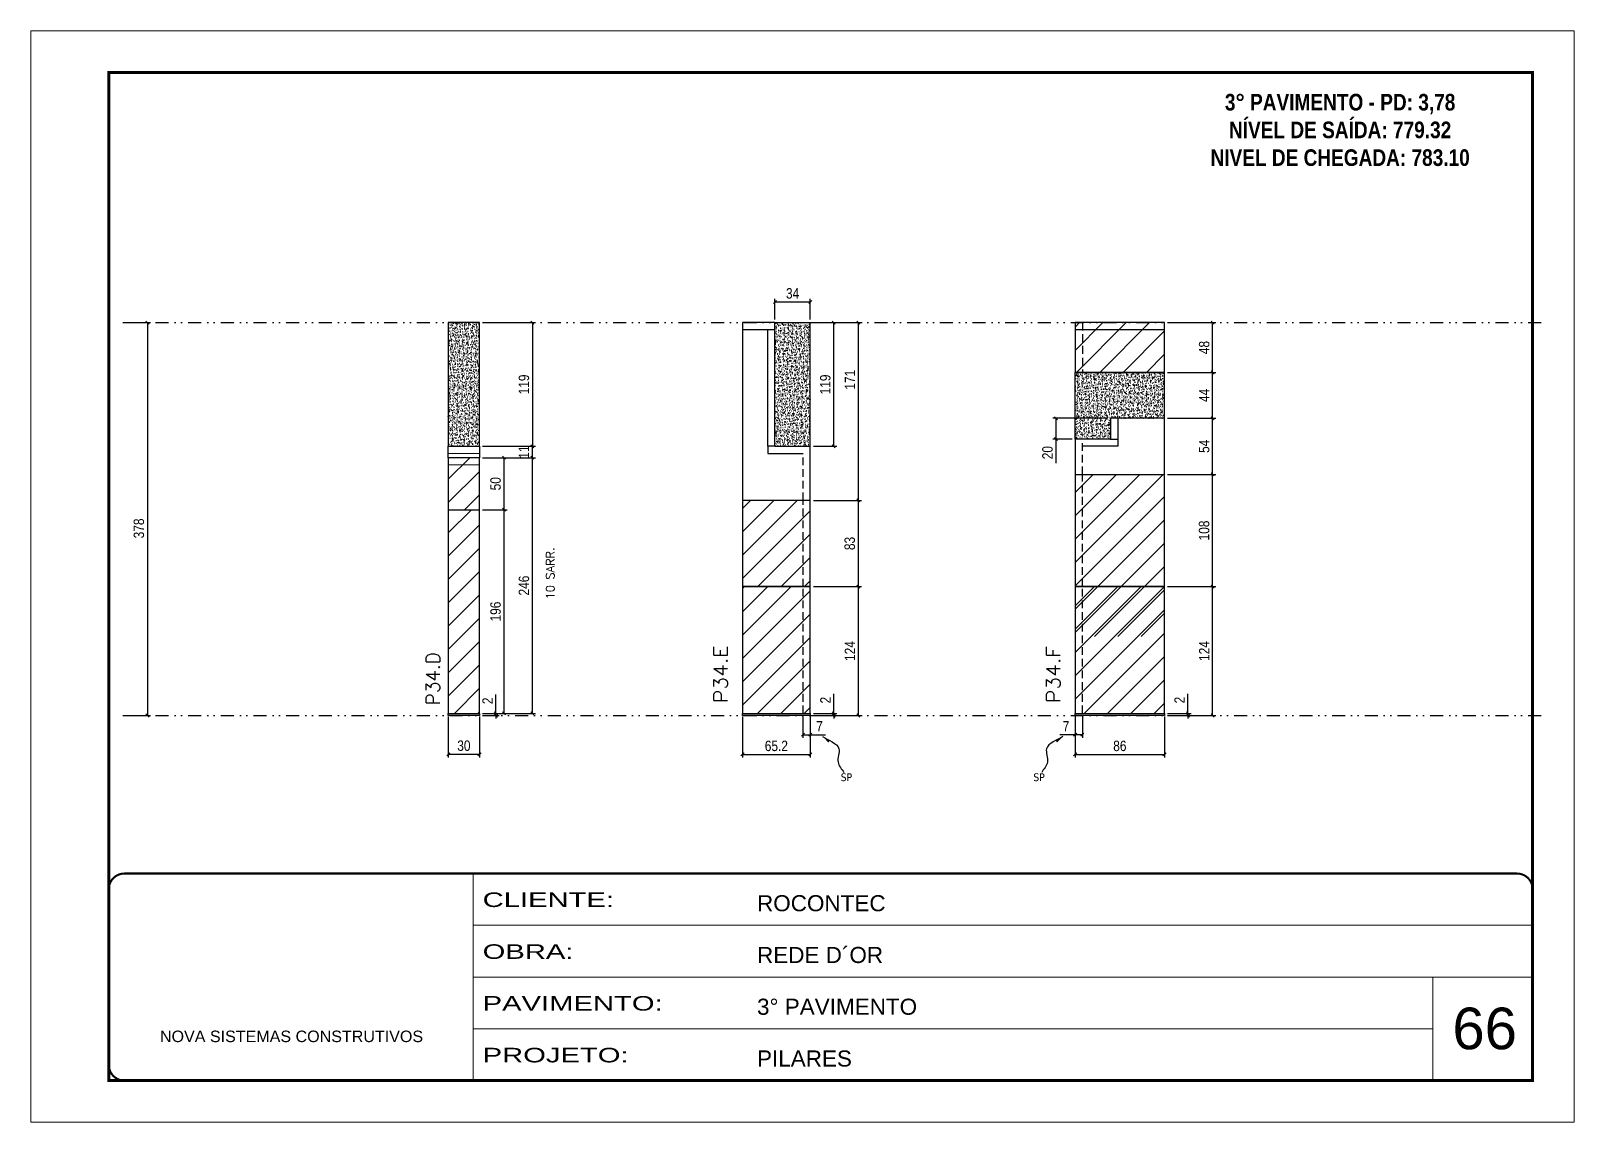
# Model space of a CAD drawing. Extents: x 2949 to 9203, y -16089 to 12527.
# Drawn here: x 4534 to 6019, y -6900 to -5850 of the extents above; entities that cross this region are included whole.
import ezdxf

# ---------------------------------------------------------------- set-up
doc = ezdxf.new("R2010")
doc.units = 0
for name, pattern in [('CONTINUO', [0]), ('DASHED', [0.75, 0.5, -0.25]), ('DIVIDE2', [0.625, 0.25, -0.125, 0, -0.125, 0, -0.125]), ('HIDDEN', [0.375, 0.25, -0.125])]:
    doc.linetypes.add(name, pattern=pattern)
for name, color, linetype, lineweight in [('CARIMBO', 255, 'Continuous', 9), ('Folhas', 255, 'Continuous', 9), ('Hachura', 251, 'Continuous', 9), ('Sarr 2.2x7', 40, 'Continuous', 9), ('SARRAFO DE PRESSAO', 251, 'DASHED', 9), ('Texto Seção', 7, 'Continuous', 15)]:
    doc.layers.add(name, color=color, linetype=linetype, lineweight=lineweight)
for name, color, linetype in [('COTA', 241, 'Continuous'), ('cotas', 4, 'Continuous'), ('NOMENCLATURA', 7, 'Continuous'), ('Nível', 160, 'Continuous'), ('Painéis', 200, 'Continuous'), ('SARR_2.2x7', 40, 'Continuous'), ('Sarrafo de Pressão', 42, 'HIDDEN'), ('texto', 7, 'Continuous')]:
    doc.layers.add(name, color=color, linetype=linetype)
doc.styles.add('ARIAL', font='arial.ttf')
doc.styles.add('COTA TECNICA', font='techl___.ttf', dxfattribs={"height": 10})
doc.styles.add('COTA TECNICA-50', font='techl___.ttf', dxfattribs={"height": 10})
doc.styles.add('REGUA-120', font='ROMANS.shx', dxfattribs={"height": 15})
doc.styles.add('ROMANC', font='techb___.ttf', dxfattribs={"height": 2.5})
doc.styles.add('ROMANS', font='romans.shx')
doc.styles.get("Standard").update_dxf_attribs({"font": 'arial.ttf'})
doc.styles.add('Tecnologia', font='')
doc.styles.get('Tecnologia').set_extended_font_data('Forgotten Futurist')
doc.dimstyles.new('COTA PAINEL-50', dxfattribs={"dimtxt": 10, "dimasz": 3, "dimexe": 3, "dimexo": 3, "dimgap": 3, "dimtad": 1, "dimdec": 1, "dimzin": 12, "dimdsep": 46, "dimtxsty": 'COTA TECNICA-50', "dimblk1": 'OBLIQUE', "dimblk2": 'OBLIQUE', "dimsah": 1, "dimcen": 0.9, "dimclrd": 4, "dimclre": 4, "dimclrt": 240, "dimadec": 1, "dimazin": 3, "dimtfac": 1, "dimtdec": 1, "dimtmove": 0, "dimatfit": 3, "dimfxl": 1, "dimtolj": 1, "dimtzin": 12, "dimarcsym": 0})
doc.dimstyles.new('PAINEL', dxfattribs={"dimtxt": 10, "dimasz": 3, "dimexe": 3, "dimexo": 3, "dimgap": 3, "dimtad": 1, "dimdec": 1, "dimzin": 12, "dimdsep": 46, "dimtxsty": 'COTA TECNICA', "dimblk1": 'OBLIQUE', "dimblk2": 'OBLIQUE', "dimsah": 1, "dimcen": 0.9, "dimclrd": 4, "dimclre": 4, "dimclrt": 240, "dimadec": 1, "dimazin": 3, "dimtfac": 1, "dimtdec": 1, "dimtmove": 0, "dimatfit": 3, "dimfxl": 1, "dimtolj": 1, "dimtzin": 12, "dimarcsym": 0})
doc.dimstyles.get("Standard").update_dxf_attribs({"dimtxt": 0.18, "dimasz": 0.18, "dimexe": 0.18, "dimexo": 0.0625, "dimgap": 0.09, "dimtad": 0, "dimtih": 1, "dimtoh": 1, "dimdec": 4, "dimzin": 0, "dimdsep": 46, "dimtxsty": 'Standard', "dimcen": 0.09, "dimadec": 0, "dimazin": 0, "dimtfac": 1, "dimtdec": 4, "dimtofl": 0, "dimtmove": 0, "dimatfit": 3, "dimfxl": 1, "dimtolj": 1, "dimtzin": 0, "dimarcsym": 0})
pattern_1 = [(45, (-126071.967, -35347.797), (-11.2253202, 11.2253202), [])]

msp = doc.modelspace()

# ---------------------------------------------------------------- texts
at = {"layer": 'CARIMBO', "style": 'ARIAL'}
msp.add_text('66', height=40, dxfattribs=at).set_placement((5901.89, -6830.32))
at = {"layer": 'NOMENCLATURA', "color": 2, "insert": (5793.86, -5884.41), "char_height": 16, "attachment_point": 2, "style": 'ROMANC'}
msp.add_mtext_dynamic_manual_height_columns('\\P3° PAVIMENTO - PD: 3,78\\PNÍVEL DE SAÍDA: 779.32\\PNIVEL DE CHEGADA: 783.10', width=300.2766, gutter_width=1, heights=[0], dxfattribs=at)
at = {"layer": 'texto', "color": 0, "char_height": 7.5, "attachment_point": 5}
for insert in [(5318.81, -6568.68), (5504.15, -6568.68)]:
    msp.add_mtext('{\\fTahoma|b0|i0|c0|p34;\\C4;SP}', dxfattribs=dict(at, insert=insert))
at = {"layer": 'Texto Seção', "linetype": 'Continuous', "style": 'ROMANS'}
msp.add_text('10 SARR.', height=8, rotation=90, dxfattribs=at).set_placement((5037.77, -6397.54))
at = {"layer": 'Texto Seção', "style": 'REGUA-120', "width": 1.1}
for s, p in [('P34.E', (5204.37, -6497.12)), ('P34.F', (5524.46, -6497.12))]:
    msp.add_text(s, height=13, rotation=90, dxfattribs=at).set_placement(p)
at = {"layer": 'Texto Seção', "style": 'REGUA-120'}
msp.add_text('P34.D', height=13, rotation=90, dxfattribs=at).set_placement((4927.42, -6499.41))

# ---------------------------------------------------------------- blocks, each defined once
blk = doc.blocks.new('9999999999')
at = {"color": 30, "linetype": 'CONTINUO'}
for p, q in [((98564.6, 34230.2), (98564.6, 34429.4)), ((98564.6, 34379.6), (99584, 34379.6)), ((98564.6, 34329.8), (99488, 34329.8)), ((99584, 34329.8), (99488, 34329.8)), ((99488, 34329.8), (99488, 34230.2)), ((98564.6, 34280), (99488, 34280))]:
    blk.add_line(p, q, dxfattribs=at)
at = {"color": 30, "linetype": 'CONTINUO', "const_width": 2}
blk.add_lwpolyline([(99584, 34230.2), (99584, 34414.4, 0.414214), (99569, 34429.4), (98229, 34429.4, 0.414214), (98214, 34414.4), (98214, 34245.2, 0.414214), (98229, 34230.2), (99584, 34230.2)], format="xyb", dxfattribs=at)
at = {"layer": 'Folhas'}
blk.add_lwpolyline([(98139, 34190.2), (99624, 34190.2), (99624, 35240.2), (98139, 35240.2)], close=True, dxfattribs=at)
at = {"layer": 'Folhas', "color": 30, "const_width": 3}
blk.add_lwpolyline([(98214, 34230.2), (99584, 34230.2), (99584, 35200.2), (98214, 35200.2)], close=True, dxfattribs=at)
at = {"color": 7, "linetype": 'Continuous', "ltscale": 5, "style": 'ARIAL'}
for s, height, p in [('ROCONTEC', 15.48, (98837.7, 34393.1)), ('REDE D´OR', 15.48, (98837.7, 34343.3)), ('3° PAVIMENTO', 15.483, (98837.7, 34293.5)), ('NOVA SISTEMAS CONSTRUTIVOS', 11.059, (98263.2, 34267.2)), ('PILARES', 15.48, (98837.7, 34243.7))]:
    blk.add_text(s, height=height, dxfattribs=at).set_placement(p)
at = {"layer": 'Folhas', "color": 7, "style": 'Tecnologia', "width": 1.5}
for s, p in [('CLIENTE:', (98573.7, 34397.2)), ('OBRA:', (98573.7, 34347.3)), ('PAVIMENTO:', (98573.7, 34297.5)), ('PROJETO:', (98573.7, 34247.7))]:
    blk.add_text(s, height=14, dxfattribs=at).set_placement(p)
blk = doc.blocks.new('_Oblique')
at = {"color": 0, "linetype": 'ByBlock', "lineweight": -2}
blk.add_line((-0.5, -0.5), (0.5, 0.5), dxfattribs=at)
blk = doc.blocks.new('*D1919')
at = {"layer": 'cotas', "color": 4, "linetype": 'ByBlock', "lineweight": -2, "transparency": 16777216}
for p, q in [((4625.5, -6131.2), (4649.3, -6131.2)), ((4646.3, -6131.2), (4646.3, -6509.2)), ((4625.5, -6509.2), (4649.3, -6509.2))]:
    blk.add_line(p, q, dxfattribs=at)
at = {"layer": 'Defpoints', "color": 0, "linetype": 'ByBlock', "transparency": 16777216}
for p in [(4622.5, -6131.2), (4622.5, -6509.2), (4646.3, -6509.2)]:
    blk.add_point(p, dxfattribs=at)
at = {"layer": 'cotas', "color": 4, "linetype": 'ByBlock', "lineweight": -2, "transparency": 16777216, "xscale": 3, "yscale": 3, "zscale": 3}
for p, rotation in [((4646.3, -6131.2), 90), ((4646.3, -6509.2), 270)]:
    blk.add_blockref('_Oblique', p, dxfattribs=dict(at, rotation=rotation))
at = {"layer": 'cotas', "color": 240, "linetype": 'ByBlock', "transparency": 16777216, "insert": (4638, -6329.2), "char_height": 10, "attachment_point": 5, "rotation": 90, "style": 'COTA TECNICA'}
blk.add_mtext('\\A1;378', dxfattribs=at)
blk = doc.blocks.new('*D1920')
at = {"layer": 'COTA', "color": 4, "lineweight": -2, "transparency": 16777216}
for p, q in [((4935.7, -6510.2), (4935.7, -6549.5)), ((4965.7, -6510.2), (4965.7, -6549.5)), ((4935.7, -6546.5), (4965.7, -6546.5))]:
    blk.add_line(p, q, dxfattribs=at)
at = {"layer": 'Defpoints', "color": 0, "transparency": 16777216}
for p in [(4935.7, -6507.2), (4965.7, -6507.2), (4965.7, -6546.5)]:
    blk.add_point(p, dxfattribs=at)
at = {"layer": 'COTA', "color": 4, "lineweight": -2, "transparency": 16777216, "xscale": 3, "yscale": 3, "zscale": 3, "rotation": 180}
blk.add_blockref('_Oblique', (4935.7, -6546.5), dxfattribs=at)
at = {"layer": 'COTA', "color": 4, "lineweight": -2, "transparency": 16777216, "xscale": 3, "yscale": 3, "zscale": 3}
blk.add_blockref('_Oblique', (4965.7, -6546.5), dxfattribs=at)
at = {"layer": 'COTA', "color": 240, "transparency": 16777216, "insert": (4950.7, -6538.3), "char_height": 10, "attachment_point": 5, "style": 'COTA TECNICA'}
blk.add_mtext('\\A1;30', dxfattribs=at)
blk = doc.blocks.new('*D1921')
at = {"layer": 'COTA', "color": 4, "lineweight": -2, "transparency": 16777216}
for p, q in [((4981.5, -6507.2), (4981.5, -6489.1)), ((4968.7, -6507.2), (4984.5, -6507.2)), ((4968.7, -6509.2), (4984.5, -6509.2)), ((4981.5, -6509.2), (4981.5, -6507.2)), ((4981.5, -6509.2), (4981.5, -6512.2))]:
    blk.add_line(p, q, dxfattribs=at)
at = {"layer": 'Defpoints', "color": 0, "transparency": 16777216}
for p in [(4965.7, -6507.2), (4965.7, -6509.2), (4981.5, -6507.2)]:
    blk.add_point(p, dxfattribs=at)
at = {"layer": 'COTA', "color": 4, "lineweight": -2, "transparency": 16777216, "xscale": 3, "yscale": 3, "zscale": 3}
for p, rotation in [((4981.5, -6507.2), 270), ((4981.5, -6509.2), 90)]:
    blk.add_blockref('_Oblique', p, dxfattribs=dict(at, rotation=rotation))
at = {"layer": 'COTA', "color": 240, "transparency": 16777216, "insert": (4973.5, -6495.1), "char_height": 10, "attachment_point": 5, "rotation": 90, "style": 'COTA TECNICA-50'}
blk.add_mtext('\\A1;2', dxfattribs=at)
blk = doc.blocks.new('*D1942')
at = {"layer": 'COTA', "color": 4, "linetype": 'ByBlock', "lineweight": -2, "transparency": 16777216}
for p, q in [((4968.7, -6131.2), (5019.6, -6131.2)), ((5016.6, -6131.2), (5016.6, -6250.2)), ((4968.7, -6250.2), (5019.6, -6250.2))]:
    blk.add_line(p, q, dxfattribs=at)
at = {"layer": 'Defpoints', "color": 0, "linetype": 'ByBlock', "transparency": 16777216}
for p in [(4965.7, -6131.2), (4965.7, -6250.2), (5016.6, -6250.2)]:
    blk.add_point(p, dxfattribs=at)
at = {"layer": 'COTA', "color": 4, "linetype": 'ByBlock', "lineweight": -2, "transparency": 16777216, "xscale": 3, "yscale": 3, "zscale": 3}
for p, rotation in [((5016.6, -6131.2), 90), ((5016.6, -6250.2), 270)]:
    blk.add_blockref('_Oblique', p, dxfattribs=dict(at, rotation=rotation))
at = {"layer": 'COTA', "color": 240, "linetype": 'ByBlock', "transparency": 16777216, "insert": (5008.5, -6190.7), "char_height": 10, "attachment_point": 5, "rotation": 90, "style": 'COTA TECNICA'}
blk.add_mtext('\\A1;119', dxfattribs=at)
blk = doc.blocks.new('*D1943')
at = {"layer": 'COTA', "color": 4, "linetype": 'ByBlock', "lineweight": -2, "transparency": 16777216}
for p, q in [((4968.7, -6261.2), (5019.6, -6261.2)), ((5016.6, -6507.2), (5016.6, -6261.2)), ((4968.7, -6507.2), (5019.6, -6507.2))]:
    blk.add_line(p, q, dxfattribs=at)
at = {"layer": 'Defpoints', "color": 0, "linetype": 'ByBlock', "transparency": 16777216}
for p in [(4965.7, -6261.2), (5016.6, -6261.2), (4965.7, -6507.2)]:
    blk.add_point(p, dxfattribs=at)
at = {"layer": 'COTA', "color": 4, "linetype": 'ByBlock', "lineweight": -2, "transparency": 16777216, "xscale": 3, "yscale": 3, "zscale": 3}
for p, rotation in [((5016.6, -6261.2), 90), ((5016.6, -6507.2), 270)]:
    blk.add_blockref('_Oblique', p, dxfattribs=dict(at, rotation=rotation))
at = {"layer": 'COTA', "color": 240, "linetype": 'ByBlock', "transparency": 16777216, "insert": (5008.5, -6384.2), "char_height": 10, "attachment_point": 5, "rotation": 90, "style": 'COTA TECNICA'}
blk.add_mtext('\\A1;246', dxfattribs=at)
blk = doc.blocks.new('*D1922')
at = {"layer": 'COTA', "color": 4, "linetype": 'ByBlock', "lineweight": -2, "transparency": 16777216}
for p, q in [((4968.7, -6311.2), (4992.4, -6311.2)), ((4989.4, -6507.2), (4989.4, -6311.2)), ((4968.7, -6507.2), (4992.4, -6507.2))]:
    blk.add_line(p, q, dxfattribs=at)
at = {"layer": 'Defpoints', "color": 0, "linetype": 'ByBlock', "transparency": 16777216}
for p in [(4965.7, -6311.2), (4989.4, -6311.2), (4965.7, -6507.2)]:
    blk.add_point(p, dxfattribs=at)
at = {"layer": 'COTA', "color": 4, "linetype": 'ByBlock', "lineweight": -2, "transparency": 16777216, "xscale": 3, "yscale": 3, "zscale": 3}
for p, rotation in [((4989.4, -6311.2), 90), ((4989.4, -6507.2), 270)]:
    blk.add_blockref('_Oblique', p, dxfattribs=dict(at, rotation=rotation))
at = {"layer": 'COTA', "color": 240, "linetype": 'ByBlock', "transparency": 16777216, "insert": (4981.2, -6409.2), "char_height": 10, "attachment_point": 5, "rotation": 90, "style": 'COTA TECNICA'}
blk.add_mtext('\\A1;196', dxfattribs=at)
blk = doc.blocks.new('*D1923')
at = {"layer": 'COTA', "color": 4, "linetype": 'ByBlock', "lineweight": -2, "transparency": 16777216}
for p, q in [((4968.7, -6261.2), (4992.4, -6261.2)), ((4989.4, -6311.2), (4989.4, -6261.2)), ((4968.7, -6311.2), (4992.4, -6311.2))]:
    blk.add_line(p, q, dxfattribs=at)
at = {"layer": 'Defpoints', "color": 0, "linetype": 'ByBlock', "transparency": 16777216}
for p in [(4965.7, -6261.2), (4989.4, -6261.2), (4965.7, -6311.2)]:
    blk.add_point(p, dxfattribs=at)
at = {"layer": 'COTA', "color": 4, "linetype": 'ByBlock', "lineweight": -2, "transparency": 16777216, "xscale": 3, "yscale": 3, "zscale": 3}
for p, rotation in [((4989.4, -6261.2), 90), ((4989.4, -6311.2), 270)]:
    blk.add_blockref('_Oblique', p, dxfattribs=dict(at, rotation=rotation))
at = {"layer": 'COTA', "color": 240, "linetype": 'ByBlock', "transparency": 16777216, "insert": (4981.2, -6286.2), "char_height": 10, "attachment_point": 5, "rotation": 90, "style": 'COTA TECNICA'}
blk.add_mtext('\\A1;50', dxfattribs=at)
blk = doc.blocks.new('*D1924')
at = {"layer": 'COTA', "color": 4, "lineweight": -2, "transparency": 16777216}
for p, q in [((5218.8, -6510.2), (5218.8, -6549.6)), ((5284, -6510.2), (5284, -6549.6)), ((5218.8, -6546.6), (5284, -6546.6))]:
    blk.add_line(p, q, dxfattribs=at)
at = {"layer": 'Defpoints', "color": 0, "transparency": 16777216}
for p in [(5218.8, -6507.2), (5284, -6507.2), (5284, -6546.6)]:
    blk.add_point(p, dxfattribs=at)
at = {"layer": 'COTA', "color": 4, "lineweight": -2, "transparency": 16777216, "xscale": 3, "yscale": 3, "zscale": 3, "rotation": 180}
blk.add_blockref('_Oblique', (5218.8, -6546.6), dxfattribs=at)
at = {"layer": 'COTA', "color": 4, "lineweight": -2, "transparency": 16777216, "xscale": 3, "yscale": 3, "zscale": 3}
blk.add_blockref('_Oblique', (5284, -6546.6), dxfattribs=at)
at = {"layer": 'COTA', "color": 240, "transparency": 16777216, "insert": (5251.4, -6538.5), "char_height": 10, "attachment_point": 5, "style": 'COTA TECNICA'}
blk.add_mtext('\\A1;65.2', dxfattribs=at)
blk = doc.blocks.new('*D1925')
at = {"layer": 'COTA', "color": 4, "lineweight": -2, "transparency": 16777216}
for p, q in [((5287, -6131.2), (5333.3, -6131.2)), ((5330.3, -6302.2), (5330.3, -6131.2)), ((5287, -6302.2), (5333.3, -6302.2))]:
    blk.add_line(p, q, dxfattribs=at)
at = {"layer": 'Defpoints', "color": 0, "transparency": 16777216}
for p in [(5284, -6131.2), (5330.3, -6131.2), (5284, -6302.2)]:
    blk.add_point(p, dxfattribs=at)
at = {"layer": 'COTA', "color": 4, "lineweight": -2, "transparency": 16777216, "xscale": 3, "yscale": 3, "zscale": 3}
for p, rotation in [((5330.3, -6131.2), 90), ((5330.3, -6302.2), 270)]:
    blk.add_blockref('_Oblique', p, dxfattribs=dict(at, rotation=rotation))
at = {"layer": 'COTA', "color": 240, "transparency": 16777216, "insert": (5322.2, -6186.2), "char_height": 10, "attachment_point": 5, "rotation": 90, "style": 'COTA TECNICA'}
blk.add_mtext('\\A1;171', dxfattribs=at)
blk = doc.blocks.new('*D1926')
at = {"layer": 'COTA', "color": 4, "lineweight": -2, "transparency": 16777216}
for p, q in [((5277, -6510.2), (5277, -6530.7)), ((5284, -6512.2), (5284, -6530.7)), ((5277, -6527.7), (5284, -6527.7)), ((5284, -6527.7), (5298.8, -6527.7))]:
    blk.add_line(p, q, dxfattribs=at)
at = {"layer": 'Defpoints', "color": 0, "transparency": 16777216}
for p in [(5277, -6507.2), (5284, -6509.2), (5284, -6527.7)]:
    blk.add_point(p, dxfattribs=at)
at = {"layer": 'COTA', "color": 4, "lineweight": -2, "transparency": 16777216, "xscale": 3, "yscale": 3, "zscale": 3, "rotation": 180}
blk.add_blockref('_Oblique', (5277, -6527.7), dxfattribs=at)
at = {"layer": 'COTA', "color": 4, "lineweight": -2, "transparency": 16777216, "xscale": 3, "yscale": 3, "zscale": 3}
blk.add_blockref('_Oblique', (5284, -6527.7), dxfattribs=at)
at = {"layer": 'COTA', "color": 240, "transparency": 16777216, "insert": (5292.9, -6519.6), "char_height": 10, "attachment_point": 5, "style": 'COTA TECNICA-50'}
blk.add_mtext('\\A1;7', dxfattribs=at)
blk = doc.blocks.new('*D1927')
at = {"layer": 'COTA', "color": 4, "lineweight": -2, "transparency": 16777216}
for p, q in [((5287, -6385.2), (5333.3, -6385.2)), ((5330.3, -6509.2), (5330.3, -6385.2)), ((5287, -6509.2), (5333.3, -6509.2))]:
    blk.add_line(p, q, dxfattribs=at)
at = {"layer": 'Defpoints', "color": 0, "transparency": 16777216}
for p in [(5284, -6385.2), (5330.3, -6385.2), (5284, -6509.2)]:
    blk.add_point(p, dxfattribs=at)
at = {"layer": 'COTA', "color": 4, "lineweight": -2, "transparency": 16777216, "xscale": 3, "yscale": 3, "zscale": 3}
for p, rotation in [((5330.3, -6385.2), 90), ((5330.3, -6509.2), 270)]:
    blk.add_blockref('_Oblique', p, dxfattribs=dict(at, rotation=rotation))
at = {"layer": 'COTA', "color": 240, "transparency": 16777216, "insert": (5322.2, -6447.2), "char_height": 10, "attachment_point": 5, "rotation": 90, "style": 'COTA TECNICA-50'}
blk.add_mtext('\\A1;124', dxfattribs=at)
blk = doc.blocks.new('*D1928')
at = {"layer": 'COTA', "color": 4, "lineweight": -2, "transparency": 16777216}
for p, q in [((5306.6, -6507.2), (5306.6, -6488.4)), ((5287, -6507.2), (5309.6, -6507.2)), ((5287, -6509.2), (5309.6, -6509.2)), ((5306.6, -6509.2), (5306.6, -6507.2)), ((5306.6, -6509.2), (5306.6, -6512.2))]:
    blk.add_line(p, q, dxfattribs=at)
at = {"layer": 'Defpoints', "color": 0, "transparency": 16777216}
for p in [(5284, -6507.2), (5284, -6509.2), (5306.6, -6509.2)]:
    blk.add_point(p, dxfattribs=at)
at = {"layer": 'COTA', "color": 4, "lineweight": -2, "transparency": 16777216, "xscale": 3, "yscale": 3, "zscale": 3}
for p, rotation in [((5306.6, -6507.2), 270), ((5306.6, -6509.2), 90)]:
    blk.add_blockref('_Oblique', p, dxfattribs=dict(at, rotation=rotation))
at = {"layer": 'COTA', "color": 240, "transparency": 16777216, "insert": (5298.6, -6494.4), "char_height": 10, "attachment_point": 5, "rotation": 90, "style": 'COTA TECNICA-50'}
blk.add_mtext('\\A1;2', dxfattribs=at)
blk = doc.blocks.new('*D1929')
at = {"layer": 'COTA', "color": 4, "linetype": 'ByBlock', "lineweight": -2, "transparency": 16777216}
for p, q in [((5287, -6302.2), (5333.3, -6302.2)), ((5330.3, -6385.2), (5330.3, -6302.2)), ((5287, -6385.2), (5333.3, -6385.2))]:
    blk.add_line(p, q, dxfattribs=at)
at = {"layer": 'Defpoints', "color": 0, "linetype": 'ByBlock', "transparency": 16777216}
for p in [(5284, -6302.2), (5330.3, -6302.2), (5284, -6385.2)]:
    blk.add_point(p, dxfattribs=at)
at = {"layer": 'COTA', "color": 4, "linetype": 'ByBlock', "lineweight": -2, "transparency": 16777216, "xscale": 3, "yscale": 3, "zscale": 3}
for p, rotation in [((5330.3, -6302.2), 90), ((5330.3, -6385.2), 270)]:
    blk.add_blockref('_Oblique', p, dxfattribs=dict(at, rotation=rotation))
at = {"layer": 'COTA', "color": 240, "linetype": 'ByBlock', "transparency": 16777216, "insert": (5322, -6343.7), "char_height": 10, "attachment_point": 5, "rotation": 90, "style": 'COTA TECNICA'}
blk.add_mtext('\\A1;83', dxfattribs=at)
blk = doc.blocks.new('*D1930')
at = {"layer": 'COTA', "color": 4, "lineweight": -2, "transparency": 16777216}
for p, q in [((5538.9, -6510.2), (5538.9, -6549.6)), ((5624.9, -6510.2), (5624.9, -6549.6)), ((5538.9, -6546.6), (5624.9, -6546.6))]:
    blk.add_line(p, q, dxfattribs=at)
at = {"layer": 'Defpoints', "color": 0, "transparency": 16777216}
for p in [(5538.9, -6507.2), (5624.9, -6507.2), (5624.9, -6546.6)]:
    blk.add_point(p, dxfattribs=at)
at = {"layer": 'COTA', "color": 4, "lineweight": -2, "transparency": 16777216, "xscale": 3, "yscale": 3, "zscale": 3, "rotation": 180}
blk.add_blockref('_Oblique', (5538.9, -6546.6), dxfattribs=at)
at = {"layer": 'COTA', "color": 4, "lineweight": -2, "transparency": 16777216, "xscale": 3, "yscale": 3, "zscale": 3}
blk.add_blockref('_Oblique', (5624.9, -6546.6), dxfattribs=at)
at = {"layer": 'COTA', "color": 240, "transparency": 16777216, "insert": (5581.9, -6538.5), "char_height": 10, "attachment_point": 5, "style": 'COTA TECNICA'}
blk.add_mtext('\\A1;86', dxfattribs=at)
blk = doc.blocks.new('*D1931')
at = {"layer": 'COTA', "color": 4, "lineweight": -2, "transparency": 16777216}
for p, q in [((5538.9, -6512.2), (5538.9, -6530.7)), ((5545.9, -6510.2), (5545.9, -6530.7)), ((5538.9, -6527.7), (5524.2, -6527.7)), ((5545.9, -6527.7), (5538.9, -6527.7))]:
    blk.add_line(p, q, dxfattribs=at)
at = {"layer": 'Defpoints', "color": 0, "transparency": 16777216}
for p in [(5538.9, -6509.2), (5545.9, -6507.2), (5538.9, -6527.7)]:
    blk.add_point(p, dxfattribs=at)
at = {"layer": 'COTA', "color": 4, "lineweight": -2, "transparency": 16777216, "xscale": 3, "yscale": 3, "zscale": 3, "rotation": 180}
blk.add_blockref('_Oblique', (5538.9, -6527.7), dxfattribs=at)
at = {"layer": 'COTA', "color": 4, "lineweight": -2, "transparency": 16777216, "xscale": 3, "yscale": 3, "zscale": 3}
blk.add_blockref('_Oblique', (5545.9, -6527.7), dxfattribs=at)
at = {"layer": 'COTA', "color": 240, "transparency": 16777216, "insert": (5530.1, -6519.6), "char_height": 10, "attachment_point": 5, "style": 'COTA TECNICA-50'}
blk.add_mtext('\\A1;7', dxfattribs=at)
blk = doc.blocks.new('*D1932')
at = {"layer": 'COTA', "color": 4, "lineweight": -2, "transparency": 16777216}
for p, q in [((5627.9, -6385.2), (5674.2, -6385.2)), ((5671.2, -6509.2), (5671.2, -6385.2)), ((5627.9, -6509.2), (5674.2, -6509.2))]:
    blk.add_line(p, q, dxfattribs=at)
at = {"layer": 'Defpoints', "color": 0, "transparency": 16777216}
for p in [(5624.9, -6385.2), (5671.2, -6385.2), (5624.9, -6509.2)]:
    blk.add_point(p, dxfattribs=at)
at = {"layer": 'COTA', "color": 4, "lineweight": -2, "transparency": 16777216, "xscale": 3, "yscale": 3, "zscale": 3}
for p, rotation in [((5671.2, -6385.2), 90), ((5671.2, -6509.2), 270)]:
    blk.add_blockref('_Oblique', p, dxfattribs=dict(at, rotation=rotation))
at = {"layer": 'COTA', "color": 240, "transparency": 16777216, "insert": (5663.1, -6447.2), "char_height": 10, "attachment_point": 5, "rotation": 90, "style": 'COTA TECNICA-50'}
blk.add_mtext('\\A1;124', dxfattribs=at)
blk = doc.blocks.new('*D1933')
at = {"layer": 'COTA', "color": 4, "lineweight": -2, "transparency": 16777216}
for p, q in [((5647.4, -6507.2), (5647.4, -6488.4)), ((5627.9, -6507.2), (5650.4, -6507.2)), ((5627.9, -6509.2), (5650.4, -6509.2)), ((5647.4, -6509.2), (5647.4, -6507.2)), ((5647.4, -6509.2), (5647.4, -6512.2))]:
    blk.add_line(p, q, dxfattribs=at)
at = {"layer": 'Defpoints', "color": 0, "transparency": 16777216}
for p in [(5624.9, -6507.2), (5624.9, -6509.2), (5647.4, -6509.2)]:
    blk.add_point(p, dxfattribs=at)
at = {"layer": 'COTA', "color": 4, "lineweight": -2, "transparency": 16777216, "xscale": 3, "yscale": 3, "zscale": 3}
for p, rotation in [((5647.4, -6507.2), 270), ((5647.4, -6509.2), 90)]:
    blk.add_blockref('_Oblique', p, dxfattribs=dict(at, rotation=rotation))
at = {"layer": 'COTA', "color": 240, "transparency": 16777216, "insert": (5639.4, -6494.4), "char_height": 10, "attachment_point": 5, "rotation": 90, "style": 'COTA TECNICA-50'}
blk.add_mtext('\\A1;2', dxfattribs=at)
blk = doc.blocks.new('*D1934')
at = {"layer": 'COTA', "color": 4, "linetype": 'ByBlock', "lineweight": -2, "transparency": 16777216}
for p, q in [((5287, -6131.2), (5309.6, -6131.2)), ((5306.6, -6250.2), (5306.6, -6131.2)), ((5287, -6250.2), (5309.6, -6250.2))]:
    blk.add_line(p, q, dxfattribs=at)
at = {"layer": 'Defpoints', "color": 0, "linetype": 'ByBlock', "transparency": 16777216}
for p in [(5284, -6131.2), (5306.6, -6131.2), (5284, -6250.2)]:
    blk.add_point(p, dxfattribs=at)
at = {"layer": 'COTA', "color": 4, "linetype": 'ByBlock', "lineweight": -2, "transparency": 16777216, "xscale": 3, "yscale": 3, "zscale": 3}
for p, rotation in [((5306.6, -6131.2), 90), ((5306.6, -6250.2), 270)]:
    blk.add_blockref('_Oblique', p, dxfattribs=dict(at, rotation=rotation))
at = {"layer": 'COTA', "color": 240, "linetype": 'ByBlock', "transparency": 16777216, "insert": (5298.5, -6190.7), "char_height": 10, "attachment_point": 5, "rotation": 90, "style": 'COTA TECNICA'}
blk.add_mtext('\\A1;119', dxfattribs=at)
blk = doc.blocks.new('*D1937')
at = {"layer": 'COTA', "color": 4, "linetype": 'ByBlock', "lineweight": -2, "transparency": 16777216}
for p, q in [((5627.9, -6277.2), (5674.2, -6277.2)), ((5671.2, -6385.2), (5671.2, -6277.2)), ((5627.9, -6385.2), (5674.2, -6385.2))]:
    blk.add_line(p, q, dxfattribs=at)
at = {"layer": 'Defpoints', "color": 0, "linetype": 'ByBlock', "transparency": 16777216}
for p in [(5624.9, -6277.2), (5671.2, -6277.2), (5624.9, -6385.2)]:
    blk.add_point(p, dxfattribs=at)
at = {"layer": 'COTA', "color": 4, "linetype": 'ByBlock', "lineweight": -2, "transparency": 16777216, "xscale": 3, "yscale": 3, "zscale": 3}
for p, rotation in [((5671.2, -6277.2), 90), ((5671.2, -6385.2), 270)]:
    blk.add_blockref('_Oblique', p, dxfattribs=dict(at, rotation=rotation))
at = {"layer": 'COTA', "color": 240, "linetype": 'ByBlock', "transparency": 16777216, "insert": (5663, -6331.2), "char_height": 10, "attachment_point": 5, "rotation": 90, "style": 'COTA TECNICA'}
blk.add_mtext('\\A1;108', dxfattribs=at)
blk = doc.blocks.new('*D1944')
at = {"layer": 'COTA', "color": 4, "linetype": 'ByBlock', "lineweight": -2, "transparency": 16777216}
for p, q in [((5627.9, -6223.2), (5674.2, -6223.2)), ((5671.2, -6277.2), (5671.2, -6223.2)), ((5627.9, -6277.2), (5674.2, -6277.2))]:
    blk.add_line(p, q, dxfattribs=at)
at = {"layer": 'Defpoints', "color": 0, "linetype": 'ByBlock', "transparency": 16777216}
for p in [(5624.9, -6223.2), (5671.2, -6223.2), (5624.9, -6277.2)]:
    blk.add_point(p, dxfattribs=at)
at = {"layer": 'COTA', "color": 4, "linetype": 'ByBlock', "lineweight": -2, "transparency": 16777216, "xscale": 3, "yscale": 3, "zscale": 3}
for p, rotation in [((5671.2, -6223.2), 90), ((5671.2, -6277.2), 270)]:
    blk.add_blockref('_Oblique', p, dxfattribs=dict(at, rotation=rotation))
at = {"layer": 'COTA', "color": 240, "linetype": 'ByBlock', "transparency": 16777216, "insert": (5663.1, -6250.2), "char_height": 10, "attachment_point": 5, "rotation": 90, "style": 'COTA TECNICA'}
blk.add_mtext('\\A1;54', dxfattribs=at)
blk = doc.blocks.new('*D1945')
at = {"layer": 'COTA', "color": 4, "lineweight": -2, "transparency": 16777216}
for p, q in [((5569.9, -6223.2), (5517.4, -6223.2)), ((5520.4, -6223.2), (5520.4, -6243.2)), ((5535.9, -6243.2), (5517.4, -6243.2)), ((5520.4, -6243.2), (5520.4, -6266.4))]:
    blk.add_line(p, q, dxfattribs=at)
at = {"layer": 'Defpoints', "color": 0, "transparency": 16777216}
for p in [(5572.9, -6223.2), (5520.4, -6243.2), (5538.9, -6243.2)]:
    blk.add_point(p, dxfattribs=at)
at = {"layer": 'COTA', "color": 4, "lineweight": -2, "transparency": 16777216, "xscale": 3, "yscale": 3, "zscale": 3}
for p, rotation in [((5520.4, -6223.2), 90), ((5520.4, -6243.2), 270)]:
    blk.add_blockref('_Oblique', p, dxfattribs=dict(at, rotation=rotation))
at = {"layer": 'COTA', "color": 240, "transparency": 16777216, "insert": (5512.3, -6256.3), "char_height": 10, "attachment_point": 5, "rotation": 90, "style": 'COTA TECNICA'}
blk.add_mtext('\\A1;20', dxfattribs=at)
blk = doc.blocks.new('*D2435')
at = {"layer": 'COTA', "color": 4, "lineweight": -2, "transparency": 16777216}
for p, q in [((5627.9, -6179.2), (5674.2, -6179.2)), ((5671.2, -6223.2), (5671.2, -6179.2)), ((5627.9, -6223.2), (5674.2, -6223.2))]:
    blk.add_line(p, q, dxfattribs=at)
at = {"layer": 'Defpoints', "color": 0, "transparency": 16777216}
for p in [(5624.9, -6179.2), (5671.2, -6179.2), (5624.9, -6223.2)]:
    blk.add_point(p, dxfattribs=at)
at = {"layer": 'COTA', "color": 4, "lineweight": -2, "transparency": 16777216, "xscale": 3, "yscale": 3, "zscale": 3}
for p, rotation in [((5671.2, -6179.2), 90), ((5671.2, -6223.2), 270)]:
    blk.add_blockref('_Oblique', p, dxfattribs=dict(at, rotation=rotation))
at = {"layer": 'COTA', "color": 240, "transparency": 16777216, "insert": (5663.1, -6201.2), "char_height": 10, "attachment_point": 5, "rotation": 90, "style": 'COTA TECNICA-50'}
blk.add_mtext('\\A1;44', dxfattribs=at)
blk = doc.blocks.new('*D2532')
at = {"layer": 'COTA', "color": 4, "lineweight": -2, "transparency": 16777216}
for p, q in [((5250, -6128.2), (5250, -6108.3)), ((5250, -6111.3), (5284, -6111.3)), ((5284, -6128.2), (5284, -6108.3))]:
    blk.add_line(p, q, dxfattribs=at)
at = {"layer": 'Defpoints', "color": 0, "transparency": 16777216}
for p in [(5284, -6111.3), (5250, -6131.2), (5284, -6131.2)]:
    blk.add_point(p, dxfattribs=at)
at = {"layer": 'COTA', "color": 4, "lineweight": -2, "transparency": 16777216, "xscale": 3, "yscale": 3, "zscale": 3, "rotation": 180}
blk.add_blockref('_Oblique', (5250, -6111.3), dxfattribs=at)
at = {"layer": 'COTA', "color": 4, "lineweight": -2, "transparency": 16777216, "xscale": 3, "yscale": 3, "zscale": 3}
blk.add_blockref('_Oblique', (5284, -6111.3), dxfattribs=at)
at = {"layer": 'COTA', "color": 240, "transparency": 16777216, "insert": (5267, -6103.1), "char_height": 10, "attachment_point": 5, "style": 'COTA TECNICA-50'}
blk.add_mtext('\\A1;34', dxfattribs=at)
blk = doc.blocks.new('*D2533')
at = {"layer": 'COTA', "color": 4, "lineweight": -2, "transparency": 16777216}
for p, q in [((5627.9, -6131.2), (5674.2, -6131.2)), ((5671.2, -6179.2), (5671.2, -6131.2)), ((5627.9, -6179.2), (5674.2, -6179.2))]:
    blk.add_line(p, q, dxfattribs=at)
at = {"layer": 'Defpoints', "color": 0, "transparency": 16777216}
for p in [(5624.9, -6131.2), (5671.2, -6131.2), (5624.9, -6179.2)]:
    blk.add_point(p, dxfattribs=at)
at = {"layer": 'COTA', "color": 4, "lineweight": -2, "transparency": 16777216, "xscale": 3, "yscale": 3, "zscale": 3}
for p, rotation in [((5671.2, -6131.2), 90), ((5671.2, -6179.2), 270)]:
    blk.add_blockref('_Oblique', p, dxfattribs=dict(at, rotation=rotation))
at = {"layer": 'COTA', "color": 240, "transparency": 16777216, "insert": (5663.1, -6155.2), "char_height": 10, "attachment_point": 5, "rotation": 90, "style": 'COTA TECNICA-50'}
blk.add_mtext('\\A1;48', dxfattribs=at)
blk = doc.blocks.new('*D2866')
at = {"layer": 'COTA', "color": 4, "lineweight": -2, "transparency": 16777216}
for p, q in [((4968.7, -6250.2), (5019.6, -6250.2)), ((5016.6, -6261.2), (5016.6, -6250.2)), ((4968.7, -6261.2), (5019.6, -6261.2))]:
    blk.add_line(p, q, dxfattribs=at)
at = {"layer": 'Defpoints', "color": 0, "transparency": 16777216}
for p in [(4965.7, -6250.2), (5016.6, -6250.2), (4965.7, -6261.2)]:
    blk.add_point(p, dxfattribs=at)
at = {"layer": 'COTA', "color": 4, "lineweight": -2, "transparency": 16777216, "xscale": 3, "yscale": 3, "zscale": 3}
for p, rotation in [((5016.6, -6250.2), 90), ((5016.6, -6261.2), 270)]:
    blk.add_blockref('_Oblique', p, dxfattribs=dict(at, rotation=rotation))
at = {"layer": 'COTA', "color": 240, "transparency": 16777216, "insert": (5008.5, -6255.7), "char_height": 10, "attachment_point": 5, "rotation": 90, "style": 'COTA TECNICA-50'}
blk.add_mtext('\\A1;11', dxfattribs=at)

# ---------------------------------------------------------------- dimensions: what is measured, and where the dimension line sits
at = {"layer": 'COTA'}
for base, p1, p2, picture, middle in [((5284.04, -6111.33), (5250.04, -6131.18), (5284.04, -6131.18), '*D2532', (5267.04, -6103.11)), ((5284.04, -6527.69), (5277.04, -6507.18), (5284.04, -6509.18), '*D1926', (5292.9, -6519.62))]:
    dim = msp.add_linear_dim(base=base, p1=p1, p2=p2, dimstyle='COTA PAINEL-50', dxfattribs=at)
    dim.commit()
    dim.dimension.update_dxf_attribs({"geometry": picture, "text_midpoint": middle})
at = {"layer": 'COTA', "linetype": 'ByBlock'}
for base, p1, p2, picture, middle in [((5016.57, -6250.18), (4965.67, -6131.18), (4965.67, -6250.18), '*D1942', (5008.48, -6190.68)), ((5306.56, -6131.18), (5284.04, -6250.18), (5284.04, -6131.18), '*D1934', (5298.48, -6190.68)), ((5671.16, -6223.18), (5624.92, -6277.18), (5624.92, -6223.18), '*D1944', (5663.05, -6250.18)), ((5016.57, -6261.18), (4965.67, -6507.18), (4965.67, -6261.18), '*D1943', (5008.47, -6384.18)), ((5671.16, -6277.18), (5624.92, -6385.18), (5624.92, -6277.18), '*D1937', (5663.04, -6331.18)), ((4989.35, -6311.18), (4965.67, -6507.18), (4965.67, -6311.18), '*D1922', (4981.22, -6409.18)), ((5330.28, -6302.18), (5284.04, -6385.18), (5284.04, -6302.18), '*D1929', (5322.03, -6343.68))]:
    dim = msp.add_linear_dim(base=base, p1=p1, p2=p2, angle=90, dimstyle='PAINEL', dxfattribs=at)
    dim.commit()
    dim.dimension.update_dxf_attribs({"geometry": picture, "text_midpoint": middle})
at = {"layer": 'COTA'}
dim = msp.add_linear_dim(base=(5330.28, -6131.18), p1=(5284.04, -6302.18), p2=(5284.04, -6131.18), angle=90, dimstyle='PAINEL', override={"dimarcsym": 2}, dxfattribs=at)
dim.commit()
dim.dimension.update_dxf_attribs({"geometry": '*D1925', "text_midpoint": (5330.28, -6186.18), "dimtype": 160})
for base, p1, p2, angle, dimstyle, picture, middle in [((5671.16, -6131.18), (5624.92, -6179.18), (5624.92, -6131.18), 90, 'COTA PAINEL-50', '*D2533', (5663.07, -6155.18)), ((5671.16, -6179.18), (5624.92, -6223.18), (5624.92, -6179.18), 90, 'COTA PAINEL-50', '*D2435', (5663.09, -6201.18)), ((5520.44, -6243.18), (5572.92, -6223.18), (5538.92, -6243.18), 90, 'PAINEL', '*D1945', (5512.34, -6256.29)), ((5330.28, -6385.18), (5284.04, -6509.18), (5284.04, -6385.18), 90, 'COTA PAINEL-50', '*D1927', (5322.2, -6447.18)), ((5671.16, -6385.18), (5624.92, -6509.18), (5624.92, -6385.18), 90, 'COTA PAINEL-50', '*D1932', (5663.09, -6447.18)), ((5538.92, -6527.69), (5545.92, -6507.18), (5538.92, -6509.18), 180, 'COTA PAINEL-50', '*D1931', (5530.06, -6519.62))]:
    dim = msp.add_linear_dim(base=base, p1=p1, p2=p2, angle=angle, dimstyle=dimstyle, dxfattribs=at)
    dim.commit()
    dim.dimension.update_dxf_attribs({"geometry": picture, "text_midpoint": middle})
for base, p1, p2, picture, middle in [((5016.57, -6250.18), (4965.67, -6261.18), (4965.67, -6250.18), '*D2866', (5016.57, -6255.68)), ((4981.52, -6507.18), (4965.67, -6509.18), (4965.67, -6507.18), '*D1921', (4981.52, -6495.13)), ((5306.56, -6509.18), (5284.04, -6507.18), (5284.04, -6509.18), '*D1928', (5306.56, -6494.44)), ((5647.45, -6509.18), (5624.92, -6507.18), (5624.92, -6509.18), '*D1933', (5647.45, -6494.44))]:
    dim = msp.add_linear_dim(base=base, p1=p1, p2=p2, angle=90, dimstyle='COTA PAINEL-50', dxfattribs=at)
    dim.commit()
    dim.dimension.update_dxf_attribs({"geometry": picture, "text_midpoint": middle, "dimtype": 160})
at = {"layer": 'COTA', "linetype": 'ByBlock'}
dim = msp.add_linear_dim(base=(4989.35, -6261.18), p1=(4965.67, -6311.18), p2=(4965.67, -6261.18), angle=90, dimstyle='PAINEL', override={"dimtmove": 1}, dxfattribs=at)
dim.commit()
dim.dimension.update_dxf_attribs({"geometry": '*D1923', "text_midpoint": (4981.24, -6286.18)})
at = {"layer": 'COTA'}
for base, p1, p2, picture, middle in [((4965.67, -6546.53), (4935.67, -6507.18), (4965.67, -6507.18), '*D1920', (4950.67, -6538.31)), ((5284.04, -6546.64), (5218.84, -6507.18), (5284.04, -6507.18), '*D1924', (5251.44, -6538.53)), ((5624.92, -6546.64), (5538.92, -6507.18), (5624.92, -6507.18), '*D1930', (5581.92, -6538.51))]:
    dim = msp.add_linear_dim(base=base, p1=p1, p2=p2, dimstyle='PAINEL', override={"dimarcsym": 2}, dxfattribs=at)
    dim.commit()
    dim.dimension.update_dxf_attribs({"geometry": picture, "text_midpoint": middle})
at = {"layer": 'cotas', "linetype": 'ByBlock'}
dim = msp.add_linear_dim(base=(4646.25, -6509.18), p1=(4622.53, -6131.18), p2=(4622.53, -6509.18), angle=90, dimstyle='PAINEL', dxfattribs=at)
dim.commit()
dim.dimension.update_dxf_attribs({"geometry": '*D1919', "text_midpoint": (4646.25, -6329.18), "dimtype": 160})

# ---------------------------------------------------------------- hatches: boundary and pattern name
at = {"layer": 'COTA', "linetype": 'ByBlock'}
h = msp.add_hatch(dxfattribs=at)
h.set_pattern_fill('AR-CONC', color=256, scale=0.03)
h.set_pattern_definition([(50, (-125190.931, -37643.947), (5.46554007, -0.47817257), [0.5715, -6.2865]), (355, (-125190.931, -37643.947), (-1.05730264, 5.73170536), [0.4572, -5.02921753]), (100.4514447, (-125190.4754, -37643.987), (4.40823741, 5.25353256), [0.48570026, -5.34270734]), (46.1842, (-125190.931, -37642.423), (8.13237123, -1.26126984), [0.85725, -9.42975]), (96.6355576, (-125190.253, -37642.528), (7.122124, 7.42278374), [0.7285507, -8.01406824]), (351.184151, (-125190.931, -37642.423), (7.122124, 7.42278374), [0.685799, -7.54379196]), (21, (-125190.169, -37642.804), (4.54843174, -3.06795595), [0.5715, -6.2865]), (326, (-125190.169, -37642.804), (1.85406085, 5.52563898), [0.4572, -5.0292]), (71.451445, (-125189.79, -37643.0596), (6.40249258, 2.45768307), [0.48570026, -5.34269813]), (37.5, (-125190.9308, -37643.947), (0.092658098, 2.536651166), [0, -4.96824, 0, -5.1054, 0, -5.04825]), (7.5, (-125190.9308, -37643.947), (2.004589875, 3.005417245), [0, -2.91084, 0, -4.85394, 0, -1.92405]), (327.5, (-125192.63, -37643.947), (4.067717855, -0.17186232), [0, -1.905, 0, -5.9436, 0, -7.8867]), (317.5, (-125193.392, -37643.947), (4.44387544, 0.76279473), [0, -2.4765, 0, -3.94716, 0, -5.6007])])
h.paths.add_polyline_path([(4935.67, -6250.18), (4965.67, -6250.18), (4965.67, -6131.18), (4935.67, -6131.18)])
h = msp.add_hatch(dxfattribs=at)
h.set_pattern_fill('AR-CONC', color=256, scale=0.03)
h.set_pattern_definition([(50, (-126071.9665, -35403.7967), (5.46554007, -0.47817257), [0.5715, -6.2865]), (355, (-126071.9665, -35403.7967), (-1.05730264, 5.73170536), [0.4572, -5.02921753]), (100.4514447, (-126071.511, -35403.8366), (4.40823741, 5.25353256), [0.48570026, -5.34270734]), (46.1842, (-126071.9665, -35402.273), (8.13237123, -1.26126984), [0.85725, -9.42975]), (96.6355576, (-126071.289, -35402.378), (7.122124, 7.42278374), [0.7285507, -8.01406824]), (351.184151, (-126071.9665, -35402.273), (7.122124, 7.42278374), [0.685799, -7.54379196]), (21, (-126071.2045, -35402.6537), (4.54843174, -3.06795595), [0.5715, -6.2865]), (326, (-126071.2045, -35402.6537), (1.85406085, 5.52563898), [0.4572, -5.0292]), (71.451445, (-126070.8255, -35402.9094), (6.40249258, 2.45768307), [0.48570026, -5.34269813]), (37.5, (-126071.9665, -35403.7967), (0.092658098, 2.536651166), [0, -4.96824, 0, -5.1054, 0, -5.04825]), (7.5, (-126071.9665, -35403.7967), (2.004589875, 3.005417245), [0, -2.91084, 0, -4.85394, 0, -1.92405]), (327.5, (-126073.6658, -35403.7967), (4.067717855, -0.17186232), [0, -1.905, 0, -5.9436, 0, -7.8867]), (317.5, (-126074.4278, -35403.7967), (4.44387544, 0.76279473), [0, -2.4765, 0, -3.94716, 0, -5.6007])])
h.paths.add_polyline_path([(5284.04, -6131.18), (5250.04, -6131.18)], flags=17)
h.paths.add_polyline_path([(5250.04, -6131.18), (5250.04, -6250.18), (5284.04, -6250.18), (5284.04, -6131.18)])
h = msp.add_hatch(dxfattribs=at)
h.set_pattern_fill('AR-CONC', color=256, scale=0.03)
h.set_pattern_definition([(50, (0, 3415.7253), (5.46554, -0.4781726), [0.5715, -6.2865]), (355, (0, 3415.7253), (-1.0573026, 5.7317054), [0.4572, -5.0292175]), (100.451445, (0.4555, 3415.6855), (4.4082374, 5.2535326), [0.4857003, -5.3427073]), (46.1842, (0, 3417.249), (8.1323712, -1.26127), [0.85725, -9.42975]), (96.63556, (0.678, 3417.144), (7.122124, 7.422784), [0.728551, -8.014068]), (351.18415, (0, 3417.249), (7.122124, 7.422784), [0.685799, -7.543792]), (21, (0.762, 3416.8683), (4.5484317, -3.067956), [0.5715, -6.2865]), (326, (0.762, 3416.8683), (1.8540609, 5.525639), [0.4572, -5.0292]), (71.451445, (1.141, 3416.6127), (6.4024926, 2.457683), [0.4857003, -5.342698]), (37.5, (0, 3415.7253), (0.0926581, 2.53665117), [0, -4.96824, 0, -5.1054, 0, -5.04825]), (7.5, (0, 3415.7253), (2.0045899, 3.00541724), [0, -2.91084, 0, -4.85394, 0, -1.92405]), (327.5, (-1.6993, 3415.7253), (4.06771786, -0.17186232), [0, -1.905, 0, -5.9436, 0, -7.8867]), (317.5, (-2.4613, 3415.7253), (4.4438754, 0.7627947), [0, -2.4765, 0, -3.94716, 0, -5.6007])])
h.paths.add_polyline_path([(5624.92, -6223.18), (5624.92, -6179.18), (5538.92, -6179.18), (5538.92, -6243.18), (5572.92, -6243.18), (5572.92, -6223.18)])
at = {"layer": 'Hachura', "linetype": 'ByBlock'}
h = msp.add_hatch(dxfattribs=at)
h.set_pattern_fill('ANSI31', color=256, scale=5)
h.paths.add_polyline_path([(5624.92, -6131.18), (5538.92, -6131.18), (5538.92, -6179.18), (5624.92, -6179.18)])
h = msp.add_hatch(dxfattribs=at)
h.set_pattern_fill('ANSI31', color=256, scale=5)
h.set_pattern_definition([(45, (0, 3397.725), (-11.22532, 11.22532), [])])
h.paths.add_polyline_path([(4965.67, -6270.18), (4965.67, -6261.18), (4935.67, -6261.18), (4935.67, -6270.18), (4935.67, -6311.18), (4965.67, -6311.18)])
h = msp.add_hatch(dxfattribs=at)
h.set_pattern_fill('ANSI31', color=256, scale=5)
h.set_pattern_definition([(45, (-126071.967, -35395.797), (-11.2253202, 11.2253202), [])])
h.paths.add_polyline_path([(5624.92, -6277.18), (5538.92, -6277.18), (5538.92, -6433.18), (5624.92, -6433.18)])
h = msp.add_hatch(dxfattribs=at)
h.set_pattern_fill('ANSI31', color=256, scale=5)
h.set_pattern_definition(pattern_1)
h.paths.add_polyline_path([(4935.67, -6311.18), (4935.67, -6507.18), (4965.67, -6507.18), (4965.67, -6311.18)])
h = msp.add_hatch(dxfattribs=at)
h.set_pattern_fill('ANSI31', color=256, scale=5)
h.set_pattern_definition([(45, (0, 3445.725), (-11.22532, 11.22532), [])])
h.paths.add_polyline_path([(5218.84, -6385.18), (5284.04, -6385.18), (5284.04, -6302.18), (5218.84, -6302.18)])
h = msp.add_hatch(dxfattribs=at)
h.set_pattern_fill('ANSI31', color=256, scale=5)
h.set_pattern_definition(pattern_1)
h.paths.add_polyline_path([(5284.04, -6385.18), (5218.84, -6385.18), (5218.84, -6507.18), (5284.04, -6507.18)])
h = msp.add_hatch(dxfattribs=at)
h.set_pattern_fill('ANSI31', color=256, scale=5)
h.set_pattern_definition(pattern_1)
h.paths.add_polyline_path([(5624.92, -6385.18), (5538.92, -6385.18), (5538.92, -6507.18), (5624.92, -6507.18)])

# ---------------------------------------------------------------- linework, layer by layer
at = {"layer": 'COTA', "linetype": 'ByBlock'}
for p, q in [((5250.04, -6131.18), (5284.04, -6131.18)), ((5284.04, -6250.18), (5284.04, -6131.18)), ((5538.92, -6243.18), (5538.92, -6179.18)), ((5624.92, -6179.18), (5538.92, -6179.18)), ((5624.92, -6223.18), (5624.92, -6179.18))]:
    msp.add_line(p, q, dxfattribs=at)
msp.add_lwpolyline([(4935.67, -6250.18), (4965.67, -6250.18), (4965.67, -6131.18), (4935.67, -6131.18)], close=True, dxfattribs=at)
at = {"layer": 'Nível', "color": 4, "linetype": 'DIVIDE2', "ltscale": 50}
for p, q in [((4622.53, -6131.18), (5992.53, -6131.18)), ((4622.53, -6509.18), (5992.53, -6509.18))]:
    msp.add_line(p, q, dxfattribs=at)
at = {"layer": 'Painéis'}
for p, q in [((5250.04, -6131.18), (5218.84, -6131.18)), ((5218.84, -6131.18), (5218.84, -6302.18)), ((5250.04, -6250.18), (5250.04, -6131.18)), ((5624.92, -6131.18), (5538.92, -6131.18)), ((5538.92, -6131.18), (5538.92, -6179.18)), ((5624.92, -6179.18), (5624.92, -6131.18)), ((5538.92, -6179.18), (5624.92, -6179.18)), ((5624.92, -6223.18), (5572.92, -6223.18)), ((5572.92, -6223.18), (5572.92, -6243.18)), ((5624.92, -6385.18), (5624.92, -6223.18)), ((4935.67, -6250.18), (4965.67, -6250.18)), ((4935.67, -6261.18), (4935.67, -6250.18)), ((4965.67, -6250.18), (4965.67, -6261.18)), ((5250.04, -6250.18), (5284.04, -6250.18)), ((5284.04, -6302.18), (5284.04, -6250.18)), ((5538.92, -6243.18), (5538.92, -6385.18)), ((5572.92, -6243.18), (5538.92, -6243.18)), ((4965.67, -6261.18), (4935.67, -6261.18)), ((4935.67, -6270.18), (4935.67, -6507.18)), ((4965.67, -6507.18), (4965.67, -6270.18)), ((5538.92, -6277.18), (5624.92, -6277.18)), ((4935.67, -6311.18), (4965.67, -6311.18)), ((5218.84, -6302.18), (5218.84, -6385.18)), ((5218.84, -6302.18), (5284.04, -6302.18)), ((5218.84, -6302.18), (5284.04, -6302.18)), ((5284.04, -6385.18), (5284.04, -6302.18)), ((5218.84, -6385.18), (5284.04, -6385.18)), ((5538.92, -6385.18), (5624.92, -6385.18)), ((4935.67, -6507.18), (4965.67, -6507.18)), ((4935.67, -6507.18), (4965.67, -6507.18)), ((4935.67, -6509.18), (4935.67, -6507.18)), ((4965.67, -6509.18), (4935.67, -6509.18)), ((4965.67, -6507.18), (4965.67, -6509.18))]:
    msp.add_line(p, q, dxfattribs=at)
msp.add_lwpolyline([(4965.67, -6270.18), (4965.67, -6261.18), (4935.67, -6261.18), (4935.67, -6270.18)], dxfattribs=at)
for points in [[(5218.84, -6507.18), (5284.04, -6507.18), (5284.04, -6385.18), (5218.84, -6385.18)], [(5538.92, -6507.18), (5624.92, -6507.18), (5624.92, -6385.18), (5538.92, -6385.18)], [(5218.84, -6507.18), (5284.04, -6507.18), (5284.04, -6509.18), (5218.84, -6509.18)], [(5538.92, -6507.18), (5624.92, -6507.18), (5624.92, -6509.18), (5538.92, -6509.18)]]:
    msp.add_lwpolyline(points, close=True, dxfattribs=at)
at = {"layer": 'Sarr 2.2x7'}
for p, q in [((4935.67, -6257.18), (4965.67, -6257.18)), ((4935.67, -6268.18), (4965.67, -6268.18))]:
    msp.add_line(p, q, dxfattribs=at)
at = {"layer": 'SARR_2.2x7'}
for p, q in [((5250.04, -6138.18), (5218.84, -6138.18)), ((5243.04, -6250.18), (5243.04, -6138.18)), ((5624.92, -6138.18), (5538.92, -6138.18)), ((5579.92, -6223.18), (5579.92, -6243.18)), ((5250.04, -6250.18), (5243.04, -6250.18)), ((5243.04, -6250.18), (5243.04, -6257.18)), ((5579.92, -6250.18), (5545.92, -6250.18)), ((5572.92, -6243.18), (5579.92, -6243.18)), ((5579.92, -6243.18), (5579.92, -6250.18)), ((5243.04, -6257.18), (5277.04, -6257.18))]:
    msp.add_line(p, q, dxfattribs=at)
at = {"layer": 'Sarrafo de Pressão', "ltscale": 30}
for p, q in [((5545.92, -6131.18), (5545.92, -6179.18)), ((5545.92, -6277.18), (5545.92, -6243.18)), ((5277.04, -6302.18), (5277.04, -6257.18)), ((5545.92, -6385.18), (5545.92, -6277.18)), ((5277.04, -6385.18), (5277.04, -6302.18)), ((5277.04, -6507.18), (5277.04, -6385.18)), ((5545.92, -6507.18), (5545.92, -6385.18))]:
    msp.add_line(p, q, dxfattribs=at)

# ---------------------------------------------------------------- block references
at = {"layer": 'SARRAFO DE PRESSAO', "color": 6, "linetype": 'ByBlock'}
msp.add_blockref('9999999999', (-93604.94, -41090.67), dxfattribs=at)

msp.set_redraw_order([(e.dxf.handle, doc.entitydb.next_handle()) for e in msp.query("TEXT MTEXT ATTDEF DIMENSION ARC_DIMENSION")])  # texts and dimensions are drawn at this point

# ---------------------------------------------------------------- leaders
at = {"layer": 'COTA', "path_type": 1}
for points in [[(5295.87, -6529.36), (5311.65, -6541.2), (5310.73, -6554.21), (5316.28, -6563.99)], [(5527.09, -6529.36), (5511.31, -6541.2), (5512.23, -6554.21), (5506.68, -6563.99)]]:
    msp.add_leader(points, dimstyle='Standard', override={"dimasz": 8}, dxfattribs=at)

doc.saveas('drawing.dxf')
